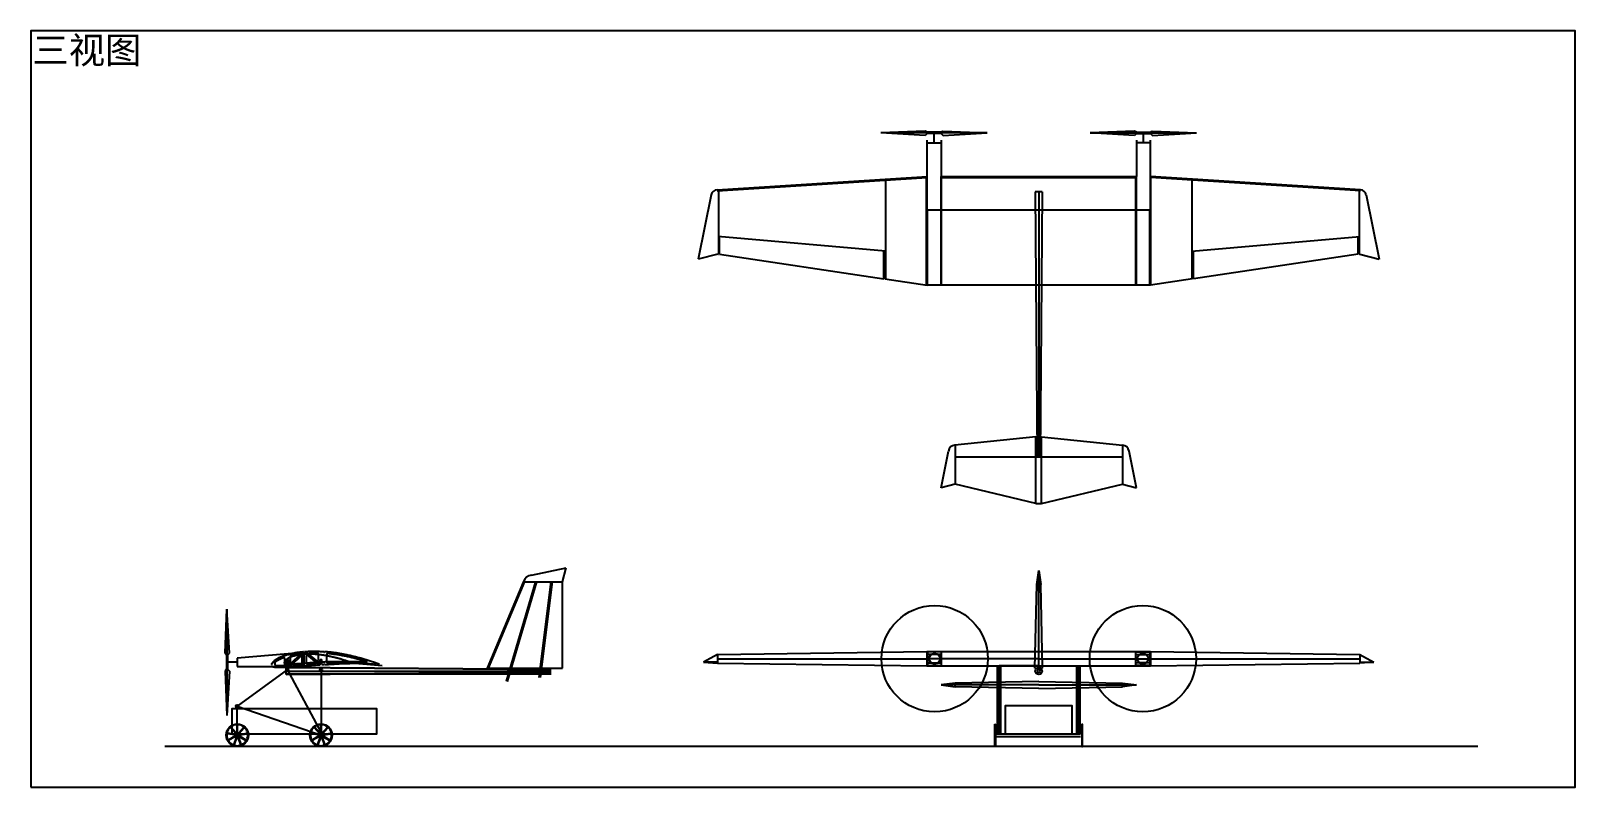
# Model space of a CAD drawing. Header units: millimetres. Extents: x 387 to 11444, y 601 to 6721.
# Drawn here: x 474 to 6007, y 601 to 3312 of the extents above; entities that cross this region are included whole.
import ezdxf

# ---------------------------------------------------------------- set-up
doc = ezdxf.new("R2010")
doc.units = ezdxf.units.MM
doc.layers.add('1', color=115, linetype='Continuous', plot=False)
doc.layers.add('tan', color=6, linetype='Continuous')
doc.styles.get("Standard").update_dxf_attribs({"font": 'arial.ttf'})

msp = doc.modelspace()

# ---------------------------------------------------------------- texts
at = {"insert": (479.25, 3290.069), "char_height": 95.51192, "attachment_point": 1}
msp.add_mtext_dynamic_manual_height_columns('{\\fSimSun|b0|i0|c134|p34;三视图}', width=47861.4634, gutter_width=477.56, heights=[0], dxfattribs=at)

# ---------------------------------------------------------------- linework, layer by layer
for p, q in [((3678.071, 2952.058), (3519.499, 2946.058)), ((3900.499, 2946.058), (3519.499, 2946.058)), ((3677.928, 2936.987), (3519.499, 2946.058)), ((3684.999, 2944.058), (3677.928, 2936.987)), ((3684.999, 2948.058), (3678.071, 2952.058)), ((3734.999, 2948.058), (3684.999, 2948.058)), ((3734.999, 2944.058), (3684.999, 2944.058)), ((3709.999, 2910.058), (3709.999, 2944.058)), ((3734.999, 2948.058), (3741.927, 2952.058)), ((3734.999, 2944.058), (3742.07, 2936.987)), ((3741.927, 2952.058), (3900.499, 2946.058)), ((3742.07, 2936.987), (3900.499, 2946.058)), ((4428.071, 2952.058), (4269.499, 2946.058)), ((4269.499, 2946.058), (4650.499, 2946.058)), ((4427.928, 2936.987), (4269.499, 2946.058)), ((4434.999, 2944.058), (4427.928, 2936.987)), ((4434.999, 2948.058), (4428.071, 2952.058)), ((4434.999, 2948.058), (4484.999, 2948.058)), ((4434.999, 2944.058), (4484.999, 2944.058)), ((4459.999, 2910.058), (4459.999, 2944.058)), ((4484.999, 2948.058), (4491.927, 2952.058)), ((4484.999, 2944.058), (4492.07, 2936.987)), ((4491.927, 2952.058), (4650.499, 2946.058)), ((4492.07, 2936.987), (4650.499, 2946.058)), ((3684.999, 2790.058), (3684.999, 2920.058)), ((3684.999, 2910.058), (3734.999, 2910.058)), ((3734.999, 2920.058), (3734.999, 2790.058)), ((4434.999, 2920.058), (4434.999, 2790.058)), ((4484.999, 2910.058), (4434.999, 2910.058)), ((4484.999, 2790.058), (4484.999, 2920.058)), ((2932.589, 2741.904), (3684.999, 2790.058)), ((2932.589, 2737.904), (3684.999, 2786.058)), ((3535.999, 2780.458), (3535.999, 2422.309)), ((3682.999, 2400.058), (3682.999, 2790.058)), ((3684.999, 2400.058), (3684.999, 2790.058)), ((3734.999, 2790.058), (4434.999, 2790.058)), ((3734.999, 2400.058), (3734.999, 2790.058)), ((3734.999, 2786.058), (4434.999, 2786.058)), ((3736.999, 2400.058), (3736.999, 2790.058)), ((4432.999, 2400.058), (4432.999, 2790.058)), ((4434.999, 2400.058), (4434.999, 2790.058)), ((5237.409, 2741.904), (4484.999, 2790.058)), ((4484.999, 2400.058), (4484.999, 2790.058)), ((5237.409, 2737.904), (4484.999, 2786.058)), ((4486.999, 2400.058), (4486.999, 2790.058)), ((4633.999, 2780.458), (4633.999, 2422.309)), ((2911.512, 2723.5), (2864.999, 2493.003)), ((2936.999, 2742.058), (2936.999, 2511.759)), ((4072.499, 2735.058), (4079.499, 1785.058)), ((4097.499, 2735.058), (4072.499, 2735.058)), ((4084.999, 2735.058), (4084.999, 1785.058)), ((4097.499, 2735.058), (4090.499, 1785.058)), ((5232.999, 2742.058), (5232.999, 2511.759)), ((5258.486, 2723.5), (5304.999, 2493.003)), ((3684.999, 2670.058), (4484.999, 2670.058)), ((3686.999, 2400.058), (3686.999, 2670.058)), ((4482.999, 2400.058), (4482.999, 2670.058)), ((3535.999, 2522.636), (2934.999, 2574.058)), ((2940.999, 2511.162), (2940.999, 2573.545)), ((4633.999, 2522.636), (5234.999, 2574.058)), ((5228.999, 2511.162), (5228.999, 2573.545)), ((2934.999, 2511.759), (2864.999, 2493.003)), ((2934.999, 2511.759), (2936.999, 2511.759)), ((2940.999, 2511.162), (3529.999, 2423.205)), ((3529.999, 2423.205), (3529.999, 2523.149)), ((4639.999, 2423.205), (4639.999, 2523.149)), ((5228.999, 2511.162), (4639.999, 2423.205)), ((5234.999, 2511.759), (5232.999, 2511.759)), ((5234.999, 2511.759), (5304.999, 2493.003)), ((3533.999, 2422.607), (3684.999, 2400.058)), ((4484.999, 2400.058), (3684.999, 2400.058)), ((4635.999, 2422.607), (4484.999, 2400.058)), ((4074.999, 1857.058), (3784.829, 1827.04)), ((3784.999, 1827.058), (3784.999, 1687.058)), ((4074.999, 1617.058), (4074.999, 1857.058)), ((4074.999, 1857.058), (4094.999, 1857.058)), ((4094.999, 1617.058), (4094.999, 1857.058)), ((4094.999, 1857.058), (4385.169, 1827.04)), ((4384.999, 1827.058), (4384.999, 1687.058)), ((3734.999, 1673.661), (3761.122, 1805.434)), ((3784.999, 1785.058), (4384.999, 1785.058)), ((4434.999, 1673.661), (4408.876, 1805.434)), ((3784.999, 1687.058), (3734.999, 1673.661)), ((4074.999, 1617.058), (3784.999, 1687.058)), ((4094.999, 1617.058), (4384.999, 1687.058)), ((4384.999, 1687.058), (4434.999, 1673.661)), ((4074.999, 1617.058), (4094.999, 1617.058)), ((2267.422, 1361.327), (2391.797, 1387.058)), ((2378.4, 1337.058), (2391.797, 1387.058)), ((2238.638, 1337.626), (2108.4, 1027.058)), ((2242.638, 1337.626), (2112.4, 1027.058)), ((2281.481, 1337.621), (2176.561, 980.204)), ((2283.4, 1337.058), (2178.48, 979.64)), ((2285.319, 1336.495), (2180.399, 979.077)), ((2238.4, 1337.058), (2378.4, 1337.058)), ((2295.235, 994.268), (2338.439, 1337.682)), ((2300.196, 993.644), (2343.4, 1337.058)), ((2378.4, 1027.058), (2378.4, 1337.058)), ((4077.999, 1327.058), (4084.999, 1377.058)), ((4084.999, 1327.058), (4084.999, 1377.058)), ((4084.999, 1377.058), (4091.999, 1327.058)), ((4071.499, 1027.058), (4077.999, 1327.058)), ((4091.999, 1327.058), (4077.999, 1327.058)), ((4084.999, 1027.058), (4084.999, 1327.058)), ((4098.499, 1027.058), (4091.999, 1327.058)), ((1452.4, 1083.77), (1212.4, 1063.77)), ((1389.9, 1031.191), (1389.9, 1058.77)), ((1396.9, 1031.532), (1396.9, 1058.77)), ((1450.4, 1081.508), (1450.4, 1085.508)), ((1450.4, 1081.508), (1454.4, 1081.508)), ((1452.4, 1033.77), (1452.4, 1083.77)), ((1452.4, 1081.508), (1452.4, 1036.033)), ((1454.4, 1081.508), (1454.4, 1085.815)), ((1509.9, 1039.882), (1509.9, 1058.77)), ((1516.9, 1040.406), (1516.9, 1058.77)), ((1523.4, 1083.486), (1523.4, 1085.626)), ((1525.4, 1083.486), (1523.4, 1083.486)), ((1525.4, 1083.486), (1525.4, 1086.486)), ((2933.999, 1076.866), (2883.999, 1048.796)), ((2933.999, 1076.866), (3683.999, 1087.366)), ((2933.999, 1076.866), (2933.999, 1045.866)), ((2933.999, 1061.366), (3683.999, 1061.366)), ((3683.999, 1087.366), (3683.999, 1035.366)), ((3684.999, 1087.366), (3684.999, 1035.366)), ((3684.999, 1087.366), (4484.999, 1087.366)), ((4084.999, 1061.366), (3684.999, 1061.366)), ((3736.999, 1086.366), (3686.999, 1086.366)), ((3686.999, 1086.366), (3686.999, 1036.366)), ((3736.999, 1076.366), (3686.999, 1076.366)), ((3736.999, 1036.366), (3736.999, 1086.366)), ((4084.999, 1061.366), (4484.999, 1061.366)), ((4432.999, 1036.366), (4432.999, 1086.366)), ((4432.999, 1086.366), (4482.999, 1086.366)), ((4432.999, 1076.366), (4482.999, 1076.366)), ((4482.999, 1086.366), (4482.999, 1036.366)), ((4484.999, 1061.366), (4484.999, 1087.366)), ((4484.999, 1061.366), (4484.999, 1035.366)), ((4485.999, 1087.366), (5235.999, 1076.866)), ((4485.999, 1087.366), (4485.999, 1035.366)), ((4485.999, 1061.366), (5235.999, 1061.366)), ((5235.999, 1076.866), (5235.999, 1045.866)), ((5235.999, 1076.866), (5285.999, 1048.796)), ((1212.4, 1048.77), (1178.4, 1048.77)), ((1212.4, 1033.77), (1452.4, 1033.77)), ((1393.4, 1022.175), (1213.4, 891.175)), ((1388.4, 1030.558), (2338.4, 1023.558)), ((1388.4, 1004.558), (1388.4, 1029.558)), ((1388.4, 1029.558), (2338.4, 1022.558)), ((1388.4, 1017.058), (2338.4, 1017.058)), ((2338.4, 1011.558), (1388.4, 1004.558)), ((2338.4, 1010.558), (1388.4, 1003.558)), ((1388.4, 1007.058), (2338.4, 1007.058)), ((1513.4, 797.675), (1393.4, 1022.175)), ((1450.4, 1035.219), (1450.4, 1036.033)), ((1454.4, 1036.033), (1450.4, 1036.033)), ((1454.4, 1036.033), (1454.4, 1035.533)), ((1513.4, 1022.175), (1513.4, 797.675)), ((1523.4, 1040.883), (1523.4, 1043.025)), ((1525.4, 1043.025), (1523.4, 1043.025)), ((1525.4, 1040.025), (1525.4, 1043.025)), ((1621.4, 1046.79), (1733.041, 1037.268)), ((2108.4, 1027.058), (2378.4, 1027.058)), ((2933.999, 1048.796), (2883.999, 1048.796)), ((2883.999, 1048.796), (2933.999, 1045.866)), ((2933.999, 1045.866), (3683.999, 1035.366)), ((3684.999, 1035.366), (4484.999, 1035.366)), ((3686.999, 1046.366), (3736.999, 1046.366)), ((3686.999, 1036.366), (3736.999, 1036.366)), ((3936.999, 792.175), (3936.999, 1035.366)), ((3938.999, 792.175), (3938.999, 1035.366)), ((3940.999, 792.175), (3940.999, 1035.366)), ((3942.999, 792.175), (3942.999, 1035.366)), ((4084.999, 1035.366), (3942.999, 1035.366)), ((3944.999, 792.175), (3944.999, 1035.366)), ((3946.999, 792.175), (3946.999, 1035.366)), ((3948.999, 792.175), (3948.999, 1035.366)), ((4071.499, 1027.058), (4098.499, 1027.058)), ((4220.999, 792.175), (4220.999, 1035.366)), ((4222.999, 792.175), (4222.999, 1035.366)), ((4224.999, 792.175), (4224.999, 1035.366)), ((4226.999, 792.175), (4226.999, 1035.366)), ((4228.999, 792.175), (4228.999, 1035.366)), ((4230.999, 792.175), (4230.999, 1035.366)), ((4232.999, 792.175), (4232.999, 1035.366)), ((4482.999, 1046.366), (4432.999, 1046.366)), ((4482.999, 1036.366), (4432.999, 1036.366)), ((4485.999, 1035.366), (5235.999, 1045.866)), ((5235.999, 1048.796), (5285.999, 1048.796)), ((5285.999, 1048.796), (5235.999, 1045.866)), ((3784.999, 974.058), (3734.999, 967.058)), ((3784.999, 967.058), (3734.999, 967.058)), ((3734.999, 967.058), (3784.999, 960.058)), ((4084.999, 979.058), (3784.999, 974.058)), ((3784.999, 960.058), (3784.999, 974.058)), ((4084.999, 967.058), (3784.999, 967.058)), ((4084.999, 955.058), (3784.999, 960.058)), ((4084.999, 979.058), (4384.999, 974.058)), ((4084.999, 967.058), (4384.999, 967.058)), ((4084.999, 955.058), (4384.999, 960.058)), ((4384.999, 960.058), (4384.999, 974.058)), ((4384.999, 974.058), (4434.999, 967.058)), ((4384.999, 967.058), (4434.999, 967.058)), ((4434.999, 967.058), (4384.999, 960.058)), ((1213.4, 891.175), (1513.4, 787.175)), ((1213.4, 791.175), (1213.4, 891.175)), ((3940.999, 901.175), (3948.999, 901.175)), ((3940.999, 893.175), (3948.999, 893.175)), ((4228.999, 901.175), (4220.999, 901.175)), ((4228.999, 893.175), (4220.999, 893.175)), ((3927.999, 747.175), (3927.999, 827.175)), ((3927.999, 827.175), (3929.999, 827.175)), ((3929.999, 827.175), (3929.999, 747.175)), ((3934.999, 792.175), (4234.999, 792.175)), ((3934.999, 782.175), (4234.999, 782.175)), ((4239.999, 827.175), (4239.999, 747.175)), ((4241.999, 827.175), (4239.999, 827.175)), ((4241.999, 747.175), (4241.999, 827.175)), ((5658.34, 747.175), (953.4, 747.175)), ((3929.999, 747.175), (3927.999, 747.175)), ((4239.999, 747.175), (4241.999, 747.175))]:
    msp.add_line(p, q)
at = {"linetype": 'Continuous'}
for points in [[(1450.4, 1085.508), (1449.923, 1085.47), (1446.217, 1085.143), (1442.539, 1084.78), (1438.861, 1084.377), (1435.203, 1083.942), (1431.57, 1083.472), (1427.949, 1082.961), (1424.352, 1082.415), (1420.776, 1081.825), (1417.219, 1081.199), (1413.688, 1080.529), (1410.177, 1079.82), (1406.702, 1079.067), (1403.255, 1078.274), (1399.841, 1077.433), (1396.451, 1076.549), (1393.097, 1075.621), (1389.788, 1074.653), (1386.525, 1073.638), (1383.304, 1072.575), (1380.132, 1071.477), (1377.031, 1070.332), (1373.989, 1069.143), (1371.011, 1067.911), (1368.114, 1066.643), (1365.306, 1065.344), (1362.604, 1064.015), (1360.009, 1062.662), (1357.531, 1061.29), (1355.195, 1059.916), (1353.001, 1058.542), (1350.956, 1057.189), (1349.081, 1055.863), (1347.365, 1054.572), (1345.808, 1053.327), (1344.411, 1052.139), (1343.158, 1051.008), (1342.045, 1049.933), (1341.053, 1048.918), (1340.169, 1047.959), (1339.387, 1047.061), (1338.7, 1046.207), (1338.086, 1045.398), (1337.546, 1044.639), (1337.074, 1043.918), (1336.656, 1043.227), (1336.288, 1042.572), (1335.962, 1041.944), (1335.676, 1041.349), (1335.424, 1040.775), (1335.377, 1040.66)], [(1450.478, 1084.511), (1450.006, 1084.474), (1446.31, 1084.147), (1442.643, 1083.785), (1438.975, 1083.384), (1435.326, 1082.95), (1431.704, 1082.481), (1428.093, 1081.972), (1424.509, 1081.427), (1420.944, 1080.839), (1417.399, 1080.215), (1413.88, 1079.548), (1410.382, 1078.841), (1406.92, 1078.091), (1403.487, 1077.301), (1400.087, 1076.464), (1396.711, 1075.583), (1393.371, 1074.659), (1390.077, 1073.696), (1386.83, 1072.686), (1383.624, 1071.628), (1380.469, 1070.535), (1377.386, 1069.397), (1374.362, 1068.215), (1371.403, 1066.99), (1368.524, 1065.731), (1365.737, 1064.442), (1363.056, 1063.122), (1360.482, 1061.781), (1358.027, 1060.422), (1355.714, 1059.061), (1353.542, 1057.701), (1351.521, 1056.364), (1349.67, 1055.055), (1347.978, 1053.782), (1346.445, 1052.556), (1345.07, 1051.386), (1343.84, 1050.276), (1342.75, 1049.224), (1341.778, 1048.23), (1340.913, 1047.292), (1340.154, 1046.419), (1339.487, 1045.591), (1338.891, 1044.806), (1338.372, 1044.076), (1337.92, 1043.385), (1337.519, 1042.723), (1337.168, 1042.097), (1336.857, 1041.497), (1336.585, 1040.93), (1336.344, 1040.382), (1336.301, 1040.279)], [(1621.4, 1046.79), (1621.2, 1046.866), (1620.999, 1046.943), (1620.8, 1047.019), (1620.6, 1047.096), (1620.036, 1047.32), (1619.473, 1047.548), (1618.912, 1047.779), (1618.352, 1048.013), (1617.491, 1048.374), (1616.629, 1048.734), (1615.767, 1049.093), (1614.903, 1049.445), (1613.768, 1049.898), (1612.628, 1050.341), (1611.485, 1050.772), (1610.338, 1051.195), (1608.923, 1051.704), (1607.504, 1052.202), (1606.082, 1052.69), (1604.657, 1053.172), (1602.972, 1053.734), (1601.286, 1054.287), (1599.597, 1054.835), (1597.906, 1055.377), (1595.984, 1055.986), (1594.062, 1056.588), (1592.136, 1057.184), (1590.209, 1057.773), (1588.08, 1058.417), (1585.95, 1059.053), (1583.817, 1059.682), (1581.682, 1060.304), (1579.376, 1060.965), (1577.068, 1061.618), (1574.758, 1062.261), (1572.444, 1062.895), (1569.99, 1063.557), (1567.534, 1064.209), (1565.075, 1064.849), (1562.612, 1065.478), (1560.038, 1066.122), (1557.463, 1066.752), (1554.884, 1067.369), (1552.301, 1067.971), (1549.635, 1068.578), (1546.966, 1069.167), (1544.294, 1069.74), (1541.616, 1070.297), (1538.883, 1070.846), (1536.146, 1071.375), (1533.405, 1071.884), (1530.66, 1072.373), (1527.876, 1072.848), (1525.088, 1073.301), (1522.298, 1073.733), (1519.503, 1074.143), (1516.689, 1074.534), (1513.875, 1074.902), (1511.057, 1075.248), (1508.235, 1075.57), (1505.415, 1075.869), (1502.594, 1076.144), (1499.771, 1076.396), (1496.945, 1076.625), (1494.143, 1076.828), (1491.341, 1077.008), (1488.536, 1077.164), (1485.73, 1077.296), (1482.971, 1077.401), (1480.211, 1077.482), (1477.451, 1077.539), (1474.69, 1077.57), (1471.995, 1077.576), (1469.301, 1077.558), (1466.608, 1077.513), (1463.914, 1077.443), (1461.309, 1077.35), (1458.705, 1077.231), (1456.104, 1077.086), (1453.503, 1076.913), (1451.01, 1076.72), (1448.52, 1076.501), (1446.033, 1076.255), (1443.548, 1075.98), (1441.187, 1075.691), (1438.83, 1075.376), (1436.477, 1075.031), (1434.128, 1074.657), (1431.915, 1074.277), (1429.707, 1073.868), (1427.506, 1073.43), (1425.31, 1072.962), (1423.262, 1072.496), (1421.222, 1072.001), (1419.188, 1071.477), (1417.162, 1070.924), (1415.292, 1070.383), (1413.431, 1069.815), (1411.579, 1069.218), (1409.736, 1068.59), (1408.059, 1067.987), (1406.393, 1067.356), (1404.738, 1066.696), (1403.096, 1066.006), (1401.622, 1065.355), (1400.161, 1064.677), (1398.714, 1063.97), (1397.283, 1063.232), (1396.023, 1062.547), (1394.778, 1061.835), (1393.551, 1061.094), (1392.341, 1060.323), (1391.299, 1059.621), (1390.275, 1058.894), (1389.273, 1058.139), (1388.295, 1057.353), (1387.478, 1056.654), (1386.684, 1055.931), (1385.913, 1055.181), (1385.17, 1054.4), (1384.572, 1053.725), (1384.003, 1053.027), (1383.468, 1052.306), (1382.976, 1051.56), (1382.615, 1050.942), (1382.285, 1050.304), (1381.985, 1049.643), (1381.716, 1048.956), (1381.538, 1048.419), (1381.405, 1047.873), (1381.349, 1047.327), (1381.4, 1046.79), (1381.537, 1046.363), (1381.752, 1045.958), (1382.03, 1045.589), (1382.357, 1045.266), (1382.908, 1044.887), (1383.515, 1044.606), (1384.158, 1044.395), (1384.817, 1044.222), (1385.782, 1043.994), (1386.741, 1043.787), (1387.698, 1043.603), (1388.66, 1043.444), (1389.938, 1043.273), (1391.225, 1043.138), (1392.518, 1043.034), (1393.812, 1042.951), (1395.417, 1042.869), (1397.021, 1042.807), (1398.624, 1042.763), (1400.228, 1042.737), (1402.134, 1042.725), (1404.041, 1042.733), (1405.947, 1042.757), (1407.855, 1042.796), (1410.048, 1042.853), (1412.241, 1042.925), (1414.433, 1043.008), (1416.624, 1043.102), (1419.084, 1043.219), (1421.543, 1043.346), (1424.001, 1043.482), (1426.46, 1043.627), (1429.162, 1043.793), (1431.863, 1043.967), (1434.563, 1044.148), (1437.264, 1044.334), (1440.181, 1044.54), (1443.096, 1044.75), (1446.011, 1044.965), (1448.926, 1045.182), (1452.025, 1045.415), (1455.123, 1045.651), (1458.221, 1045.888), (1461.32, 1046.126), (1464.567, 1046.377), (1467.814, 1046.627), (1471.061, 1046.878), (1474.308, 1047.127), (1477.668, 1047.383), (1481.025, 1047.638), (1484.384, 1047.888), (1487.744, 1048.137), (1491.174, 1048.386), (1494.605, 1048.631), (1498.035, 1048.871), (1501.467, 1049.105), (1504.928, 1049.335), (1508.388, 1049.558), (1511.85, 1049.774), (1515.312, 1049.981), (1518.761, 1050.179), (1522.209, 1050.367), (1525.658, 1050.545), (1529.108, 1050.712), (1532.495, 1050.864), (1535.88, 1051.005), (1539.267, 1051.134), (1542.656, 1051.248), (1545.93, 1051.345), (1549.203, 1051.428), (1552.477, 1051.496), (1555.752, 1051.548), (1558.862, 1051.583), (1561.97, 1051.602), (1565.078, 1051.606), (1568.187, 1051.593), (1571.079, 1051.564), (1573.969, 1051.52), (1576.859, 1051.458), (1579.75, 1051.379), (1582.375, 1051.292), (1584.998, 1051.187), (1587.62, 1051.066), (1590.243, 1050.926), (1592.555, 1050.787), (1594.865, 1050.632), (1597.175, 1050.459), (1599.483, 1050.267), (1601.44, 1050.087), (1603.395, 1049.891), (1605.348, 1049.675), (1607.3, 1049.437), (1608.854, 1049.23), (1610.406, 1049.007), (1611.955, 1048.764), (1613.501, 1048.503), (1614.611, 1048.302), (1615.718, 1048.089), (1616.822, 1047.864), (1617.924, 1047.627), (1618.58, 1047.48), (1619.234, 1047.329), (1619.886, 1047.172), (1620.538, 1047.01), (1620.753, 1046.955), (1620.969, 1046.901), (1621.184, 1046.846), (1621.4, 1046.79), (1621.4, 1046.79)], [(1389.9, 1058.77), (1396.9, 1058.77)], [(1523.4, 1085.626), (1521.832, 1085.737), (1518.007, 1085.981), (1514.191, 1086.2), (1510.37, 1086.384), (1506.544, 1086.551), (1502.736, 1086.687), (1498.924, 1086.791), (1495.11, 1086.871), (1491.306, 1086.923), (1487.51, 1086.943), (1483.709, 1086.935), (1479.925, 1086.899), (1476.142, 1086.831), (1472.37, 1086.731), (1468.602, 1086.599), (1464.842, 1086.44), (1461.1, 1086.248), (1457.361, 1086.021), (1454.4, 1085.815)], [(1460.4, 1070.806), (1460.4, 1045.349)], [(1503.9, 1054.828), (1503.9, 1077.769)], [(1509.9, 1058.77), (1516.9, 1058.77)], [(1722.401, 1041.641), (1721.268, 1042.099), (1718.164, 1043.299), (1714.92, 1044.491), (1711.564, 1045.687), (1708.1, 1046.875), (1704.536, 1048.071), (1700.904, 1049.263), (1697.22, 1050.455), (1693.504, 1051.639), (1689.756, 1052.811), (1685.992, 1053.975), (1682.208, 1055.131), (1678.424, 1056.271), (1674.632, 1057.395), (1670.84, 1058.507), (1667.036, 1059.603), (1663.224, 1060.687), (1659.412, 1061.755), (1655.592, 1062.811), (1651.772, 1063.851), (1647.952, 1064.875), (1644.132, 1065.883), (1640.316, 1066.871), (1636.496, 1067.843), (1632.676, 1068.795), (1628.864, 1069.727), (1625.04, 1070.643), (1621.216, 1071.539), (1617.4, 1072.419), (1613.58, 1073.275), (1609.76, 1074.111), (1605.948, 1074.927), (1602.14, 1075.715), (1598.324, 1076.483), (1594.512, 1077.231), (1590.704, 1077.955), (1586.896, 1078.651), (1583.084, 1079.327), (1579.268, 1079.975), (1575.448, 1080.603), (1571.636, 1081.207), (1567.82, 1081.783), (1564, 1082.335), (1560.176, 1082.863), (1556.352, 1083.367), (1552.532, 1083.843), (1548.708, 1084.295), (1544.876, 1084.723), (1541.052, 1085.123), (1537.224, 1085.495), (1533.396, 1085.843), (1529.564, 1086.167), (1525.728, 1086.463), (1525.4, 1086.486)], [(1336.226, 1034.182), (1336.437, 1034.049), (1336.911, 1033.807), (1337.442, 1033.588), (1338.044, 1033.386), (1338.719, 1033.193), (1339.476, 1033.002), (1340.315, 1032.805), (1341.226, 1032.595), (1342.221, 1032.378), (1343.322, 1032.165), (1344.53, 1031.94), (1345.863, 1031.728), (1347.356, 1031.531), (1349.027, 1031.346), (1350.907, 1031.18), (1353.019, 1031.029), (1355.389, 1030.897), (1358.017, 1030.782), (1360.889, 1030.694), (1363.98, 1030.635), (1367.261, 1030.615), (1370.699, 1030.627), (1374.262, 1030.679), (1377.942, 1030.758), (1381.683, 1030.87), (1385.497, 1031.006), (1389.356, 1031.166), (1389.9, 1031.191)], [(1336.756, 1035.03), (1336.931, 1034.92), (1337.33, 1034.716), (1337.792, 1034.525), (1338.341, 1034.341), (1338.979, 1034.158), (1339.713, 1033.974), (1340.542, 1033.778), (1341.445, 1033.57), (1342.422, 1033.358), (1343.509, 1033.148), (1344.7, 1032.926), (1346.007, 1032.718), (1347.477, 1032.524), (1349.126, 1032.341), (1350.987, 1032.176), (1353.082, 1032.027), (1355.439, 1031.896), (1358.054, 1031.781), (1360.913, 1031.694), (1363.993, 1031.635), (1367.262, 1031.615), (1370.69, 1031.627), (1374.243, 1031.678), (1377.916, 1031.758), (1381.65, 1031.87), (1385.459, 1032.005), (1389.312, 1032.165), (1389.853, 1032.19)], [(1396.9, 1031.532), (1397.163, 1031.545), (1401.108, 1031.757), (1405.06, 1031.989), (1409.037, 1032.233), (1413.022, 1032.489), (1417.036, 1032.756), (1421.058, 1033.032), (1425.088, 1033.316), (1429.128, 1033.608), (1433.17, 1033.904), (1437.213, 1034.208), (1441.26, 1034.516), (1445.303, 1034.824), (1449.342, 1035.136), (1450.4, 1035.219)], [(1454.4, 1035.533), (1457.458, 1035.768), (1461.508, 1036.088), (1465.553, 1036.412), (1469.597, 1036.728), (1473.644, 1037.052), (1477.708, 1037.376), (1481.769, 1037.696), (1485.841, 1038.016), (1489.913, 1038.34), (1493.982, 1038.656), (1498.05, 1038.972), (1502.115, 1039.288), (1506.176, 1039.596), (1509.9, 1039.882)], [(1516.9, 1040.406), (1518.322, 1040.512), (1522.359, 1040.808), (1523.4, 1040.883)], [(1525.4, 1040.025), (1526.472, 1040.103), (1530.524, 1040.387), (1534.58, 1040.671), (1538.636, 1040.951), (1542.684, 1041.223), (1546.732, 1041.491), (1550.776, 1041.751), (1554.812, 1042.003), (1558.848, 1042.247), (1562.88, 1042.483), (1566.904, 1042.711), (1570.932, 1042.931), (1574.96, 1043.143), (1578.984, 1043.347), (1583.004, 1043.543), (1587.012, 1043.727), (1591.024, 1043.899), (1595.032, 1044.063), (1599.028, 1044.215), (1603.02, 1044.347), (1607.02, 1044.475), (1611.008, 1044.591), (1614.992, 1044.691), (1618.976, 1044.775), (1622.952, 1044.851), (1626.92, 1044.911), (1630.888, 1044.955), (1634.852, 1044.983), (1638.808, 1044.999), (1642.752, 1044.995), (1646.696, 1044.975), (1650.632, 1044.939), (1654.556, 1044.883), (1658.48, 1044.811), (1662.388, 1044.719), (1666.288, 1044.607), (1670.176, 1044.471), (1674.056, 1044.315), (1677.916, 1044.143), (1681.76, 1043.943), (1685.576, 1043.719), (1689.372, 1043.467), (1693.144, 1043.191), (1696.872, 1042.895), (1700.544, 1042.563), (1704.164, 1042.199), (1707.716, 1041.803), (1711.192, 1041.371), (1711.4, 1041.342)]]:
    msp.add_lwpolyline(points, dxfattribs=at)
for points in [[(1383.9, 1040.821), (1383.9, 1060.716, 0.52806591), (1378.444, 1064.442), (1376.229, 1063.576), (1373.362, 1062.39), (1370.576, 1061.171), (1367.89, 1059.929), (1365.315, 1058.662), (1362.85, 1057.376), (1360.506, 1056.079), (1358.309, 1054.786), (1356.249, 1053.496), (1354.345, 1052.237), (1352.617, 1051.014), (1350.658, 1049.542, 0.69954286), (1354.477, 1036.957), (1355.687, 1036.89), (1358.24, 1036.778), (1361.038, 1036.693), (1364.057, 1036.634), (1367.269, 1036.615), (1370.645, 1036.627), (1374.153, 1036.678), (1377.787, 1036.756), (1380.019, 1036.823, 0.40549058), (1383.9, 1040.821)], [(1432.48, 1077.539), (1432.374, 1077.526), (1428.818, 1077.024), (1425.291, 1076.489), (1421.784, 1075.91), (1418.298, 1075.297), (1414.841, 1074.641), (1411.406, 1073.947), (1408.01, 1073.211), (1406.003, 1072.749, 0.34943149), (1402.9, 1068.851), (1402.9, 1048.988)], [(1415.74, 1038.683), (1416.631, 1038.743), (1420.642, 1039.018), (1424.661, 1039.301), (1428.695, 1039.592), (1432.726, 1039.888), (1436.763, 1040.191), (1440.805, 1040.499), (1442.703, 1040.643, 0.3921204), (1446.4, 1044.632), (1446.4, 1068.017)], [(1503.9, 1077.769, 0.40809378), (1499.983, 1081.768), (1495.024, 1081.872), (1491.259, 1081.923), (1487.502, 1081.943), (1483.738, 1081.935), (1479.994, 1081.899), (1476.253, 1081.832), (1472.524, 1081.733), (1472.485, 1081.732)], [(1537.816, 1079.428, 0.44508003), (1533.4, 1075.45), (1533.4, 1050.89), (1533.4, 1050.89, 0.43400395), (1537.668, 1046.899), (1542.281, 1047.209), (1546.341, 1047.478), (1550.396, 1047.739), (1554.444, 1047.991), (1558.491, 1048.236), (1562.535, 1048.473), (1566.57, 1048.701), (1570.61, 1048.922), (1574.65, 1049.135), (1578.686, 1049.339), (1582.72, 1049.536), (1586.746, 1049.721), (1590.773, 1049.893), (1594.795, 1050.058), (1598.814, 1050.211), (1602.825, 1050.344), (1606.836, 1050.472), (1610.845, 1050.589), (1614.853, 1050.689), (1618.855, 1050.773), (1622.849, 1050.85), (1626.841, 1050.91), (1630.833, 1050.954), (1634.818, 1050.983), (1638.799, 1050.999), (1642.77, 1050.995), (1646.738, 1050.975), (1650.702, 1050.938), (1654.653, 1050.882), (1658.605, 1050.809), (1662.544, 1050.717), (1666.479, 1050.604), (1670.401, 1050.466), (1674.31, 1050.309), (1677.95, 1050.147), (1676.706, 1050.522), (1672.935, 1051.64), (1669.165, 1052.745), (1665.385, 1053.834), (1661.594, 1054.912), (1657.803, 1055.974), (1654.004, 1057.024), (1650.207, 1058.058), (1646.409, 1059.076), (1642.614, 1060.078), (1638.824, 1061.059), (1635.03, 1062.024), (1631.238, 1062.97), (1627.452, 1063.895), (1623.656, 1064.804), (1619.857, 1065.695), (1616.07, 1066.568), (1612.282, 1067.417), (1608.49, 1068.246), (1604.712, 1069.055), (1600.94, 1069.836), (1597.154, 1070.598), (1593.374, 1071.34), (1589.604, 1072.056), (1585.832, 1072.746), (1582.058, 1073.415), (1578.279, 1074.057), (1574.491, 1074.679), (1570.718, 1075.277), (1566.943, 1075.847), (1563.16, 1076.394), (1559.373, 1076.917), (1555.589, 1077.415), (1551.809, 1077.886), (1548.022, 1078.334), (1544.231, 1078.757), (1537.816, 1079.428)], [(1460.4, 1045.349, 0.43724285), (1464.711, 1041.361), (1469.203, 1041.712), (1473.245, 1042.036), (1477.311, 1042.36), (1481.376, 1042.68), (1485.45, 1043), (1489.521, 1043.324), (1492.354, 1043.544)]]:
    msp.add_lwpolyline(points, format="xyb", dxfattribs=at)
for points in [[(1402.9, 1042.007), (1402.9, 1037.873), (1404.701, 1037.978), (1407.555, 1038.153), (1446.4, 1074.997), (1446.4, 1079.132), (1443.161, 1078.812), (1441.513, 1078.632)], [(1503.9, 1048.365), (1464.772, 1081.43), (1461.379, 1081.256), (1460.4, 1081.196), (1460.4, 1077.269), (1499.639, 1044.11), (1501.732, 1044.273), (1503.9, 1044.438)]]:
    msp.add_lwpolyline(points, close=True, dxfattribs=at)
for points in [[(3964.999, 792.175), (4204.999, 792.175), (4204.999, 892.175), (3964.999, 892.175)], [(1193.4, 791.675), (1713.4, 791.675), (1713.4, 881.675), (1193.4, 881.675)]]:
    msp.add_lwpolyline(points, close=True)
for centre, radius in [((3711.999, 1061.366), 190.5), ((4457.999, 1061.366), 190.5), ((3711.999, 1061.366), 19.25), ((4457.999, 1061.366), 19.25), ((1393.4, 1022.175), 4), ((1513.4, 1022.175), 4), ((4084.999, 1017.058), 12.5), ((4084.999, 1017.058), 5), ((1213.4, 891.175), 5)]:
    msp.add_circle(centre, radius)
for centre, radius, start, end in [((2934.058, 2718.951), 23, 93.661936, 168.591162), ((5235.94, 2718.951), 23, 11.408838, 86.338064), ((3787.607, 1800.184), 27, 95.906141, 168.786829), ((4382.391, 1800.184), 27, 11.213171, 84.093859), ((2275.525, 1322.157), 40, 101.688557, 157.249024), ((1432.865, 1074.564), 3, 313.485744, 97.380316), ((1443.4, 1068.017), 3, 0, 133.485744), ((1463.4, 1070.806), 3, 49.801099, 180), ((1472.609, 1078.735), 3, 91.515408, 229.801099), ((1500.9, 1054.828), 3, 229.801099, 0), ((1405.9, 1048.988), 3, 180, 313.485744), ((1415.634, 1041.681), 3, 133.485744, 275.6121), ((1492.121, 1046.535), 3, 274.441785, 49.801099)]:
    msp.add_arc(centre, radius, start, end)
at = {"layer": '1'}
msp.add_line((1212.4, 1063.77), (1212.4, 1033.77), dxfattribs=at)
msp.add_lwpolyline([(473.869, 600.998), (6006.826, 600.998), (6006.826, 3311.65), (473.869, 3311.65)], close=True, dxfattribs=at)
for centre, radius in [((1393.4, 1022.175), 1.5), ((1513.4, 1022.175), 1.5), ((1213.4, 891.175), 1.5), ((1513.4, 797.675), 3.5), ((1513.4, 797.675), 1.5)]:
    msp.add_circle(centre, radius, dxfattribs=at)
at = {"layer": 'tan'}
for p, q in [((1170.4, 1080.698), (1176.4, 1239.27)), ((1176.4, 1239.27), (1176.4, 858.27)), ((1185.471, 1080.841), (1176.4, 1239.27)), ((1174.4, 1073.77), (1170.4, 1080.698)), ((1174.4, 1073.77), (1174.4, 1023.77)), ((1178.4, 1073.77), (1185.471, 1080.841)), ((1178.4, 1073.77), (1178.4, 1023.77)), ((1174.4, 1023.77), (1170.4, 1016.842)), ((1170.4, 1016.842), (1176.4, 858.27)), ((1185.471, 1016.699), (1176.4, 858.27)), ((1178.4, 1023.77), (1185.471, 1016.699)), ((1203.756, 787.86), (1178.832, 792.255)), ((1204.103, 789.829), (1179.179, 794.224)), ((1204.572, 783.233), (1182.654, 770.578)), ((1205.572, 781.501), (1183.654, 768.846)), ((1206.452, 793.898), (1190.184, 813.286)), ((1207.985, 795.184), (1191.716, 814.572)), ((1209.171, 778.48), (1200.515, 754.698)), ((1211.05, 777.796), (1202.394, 754.014)), ((1212.4, 796.791), (1212.4, 822.1)), ((1214.4, 796.791), (1214.4, 822.1)), ((1215.749, 777.796), (1224.405, 754.014)), ((1217.628, 778.48), (1226.284, 754.698)), ((1218.815, 795.184), (1235.083, 814.572)), ((1220.347, 793.898), (1236.615, 813.286)), ((1221.227, 781.501), (1243.146, 768.846)), ((1222.227, 783.233), (1244.146, 770.578)), ((1222.696, 789.829), (1247.62, 794.224)), ((1223.043, 787.86), (1247.968, 792.255)), ((1503.756, 787.86), (1478.832, 792.255)), ((1504.103, 789.829), (1479.179, 794.224)), ((1504.572, 783.233), (1482.654, 770.578)), ((1505.572, 781.501), (1483.654, 768.846)), ((1506.452, 793.898), (1490.184, 813.286)), ((1507.985, 795.184), (1491.716, 814.572)), ((1509.171, 778.48), (1500.515, 754.698)), ((1511.05, 777.796), (1502.394, 754.014)), ((1512.4, 796.791), (1512.4, 822.1)), ((1514.4, 796.791), (1514.4, 822.1)), ((1515.749, 777.796), (1524.405, 754.014)), ((1517.628, 778.48), (1526.284, 754.698)), ((1518.815, 795.184), (1535.083, 814.572)), ((1520.347, 793.898), (1536.615, 813.286)), ((1521.227, 781.501), (1543.146, 768.846)), ((1522.227, 783.233), (1544.146, 770.578)), ((1522.696, 789.829), (1547.62, 794.224)), ((1523.043, 787.86), (1547.968, 792.255))]:
    msp.add_line(p, q, dxfattribs=at)
for centre, radius in [((1213.4, 787.175), 40), ((1207.737, 788.173), 1), ((1208.42, 784.3), 1), ((1209.704, 791.579), 1), ((1213.4, 787.175), 4), ((1211.433, 781.771), 1), ((1213.4, 792.925), 1), ((1215.366, 781.771), 1), ((1217.096, 791.579), 1), ((1218.379, 784.3), 1), ((1219.062, 788.173), 1), ((1513.4, 787.175), 40), ((1507.737, 788.173), 1), ((1508.42, 784.3), 1), ((1509.704, 791.579), 1), ((1513.4, 787.175), 4), ((1511.433, 781.771), 1), ((1513.4, 792.925), 1), ((1515.366, 781.771), 1), ((1517.096, 791.579), 1), ((1518.379, 784.3), 1), ((1519.062, 788.173), 1)]:
    msp.add_circle(centre, radius, dxfattribs=at)
for centre, radius, start, end in [((1213.4, 787.175), 37.6, 175.722765, 204.277235), ((1178.397, 789.793), 2.5, 80, 175.722765), ((1179.613, 796.686), 2.5, 164.277235, 260), ((1213.4, 787.175), 37.6, 135.722765, 164.277235), ((1188.269, 811.679), 2.5, 40, 135.722765), ((1193.631, 816.179), 2.5, 124.277235, 220), ((1213.4, 787.175), 37.6, 95.722765, 124.277235), ((1203.322, 785.398), 2.5, 300, 80), ((1204.537, 792.291), 2.5, 260, 40), ((1206.822, 779.336), 2.5, 340, 120), ((1209.9, 796.791), 2.5, 220, 0), ((1209.9, 822.1), 2.5, 0, 95.722765), ((1213.4, 776.941), 2.5, 20, 160), ((1216.9, 822.1), 2.5, 84.277235, 180), ((1216.9, 796.791), 2.5, 180, 320), ((1213.4, 787.175), 37.6, 55.722765, 84.277235), ((1219.977, 779.336), 2.5, 60, 200), ((1222.262, 792.291), 2.5, 140, 280), ((1223.477, 785.398), 2.5, 100, 240), ((1233.168, 816.179), 2.5, 320, 55.722765), ((1238.53, 811.679), 2.5, 44.277235, 140), ((1213.4, 787.175), 37.6, 15.722765, 44.277235), ((1247.186, 796.686), 2.5, 280, 15.722765), ((1213.4, 787.175), 37.6, 335.722765, 4.277235), ((1248.402, 789.793), 2.5, 4.277235, 100), ((1513.4, 787.175), 37.6, 175.722765, 204.277235), ((1478.397, 789.793), 2.5, 80, 175.722765), ((1479.613, 796.686), 2.5, 164.277235, 260), ((1513.4, 787.175), 37.6, 135.722765, 164.277235), ((1488.269, 811.679), 2.5, 40, 135.722765), ((1493.631, 816.179), 2.5, 124.277235, 220), ((1513.4, 787.175), 37.6, 95.722765, 124.277235), ((1503.322, 785.398), 2.5, 300, 80), ((1504.537, 792.291), 2.5, 260, 40), ((1506.822, 779.336), 2.5, 340, 120), ((1509.9, 796.791), 2.5, 220, 0), ((1509.9, 822.1), 2.5, 0, 95.722765), ((1513.4, 776.941), 2.5, 20, 160), ((1516.9, 822.1), 2.5, 84.277235, 180), ((1516.9, 796.791), 2.5, 180, 320), ((1513.4, 787.175), 37.6, 55.722765, 84.277235), ((1519.977, 779.336), 2.5, 60, 200), ((1522.262, 792.291), 2.5, 140, 280), ((1523.477, 785.398), 2.5, 100, 240), ((1533.168, 816.179), 2.5, 320, 55.722765), ((1538.53, 811.679), 2.5, 44.277235, 140), ((1513.4, 787.175), 37.6, 15.722765, 44.277235), ((1547.186, 796.686), 2.5, 280, 15.722765), ((1513.4, 787.175), 37.6, 335.722765, 4.277235), ((1548.402, 789.793), 2.5, 4.277235, 100), ((1181.404, 772.743), 2.5, 204.277235, 300), ((1184.904, 766.681), 2.5, 120, 215.722765), ((1213.4, 787.175), 37.6, 215.722765, 244.277235), ((1198.166, 755.553), 2.5, 244.277235, 340), ((1204.743, 753.159), 2.5, 160, 255.722765), ((1213.4, 787.175), 37.6, 255.722765, 284.277235), ((1222.056, 753.159), 2.5, 284.277235, 20), ((1228.634, 755.553), 2.5, 200, 295.722765), ((1213.4, 787.175), 37.6, 295.722765, 324.277235), ((1241.896, 766.681), 2.5, 324.277235, 60), ((1245.396, 772.743), 2.5, 240, 335.722765), ((1481.404, 772.743), 2.5, 204.277235, 300), ((1484.904, 766.681), 2.5, 120, 215.722765), ((1513.4, 787.175), 37.6, 215.722765, 244.277235), ((1498.166, 755.553), 2.5, 244.277235, 340), ((1504.743, 753.159), 2.5, 160, 255.722765), ((1513.4, 787.175), 37.6, 255.722765, 284.277235), ((1522.056, 753.159), 2.5, 284.277235, 20), ((1528.634, 755.553), 2.5, 200, 295.722765), ((1513.4, 787.175), 37.6, 295.722765, 324.277235), ((1541.896, 766.681), 2.5, 324.277235, 60), ((1545.396, 772.743), 2.5, 240, 335.722765)]:
    msp.add_arc(centre, radius, start, end, dxfattribs=at)

msp.set_redraw_order([(e.dxf.handle, doc.entitydb.next_handle()) for e in msp.query("TEXT MTEXT ATTDEF DIMENSION ARC_DIMENSION")])  # texts and dimensions are drawn at this point

doc.saveas('drawing.dxf')
